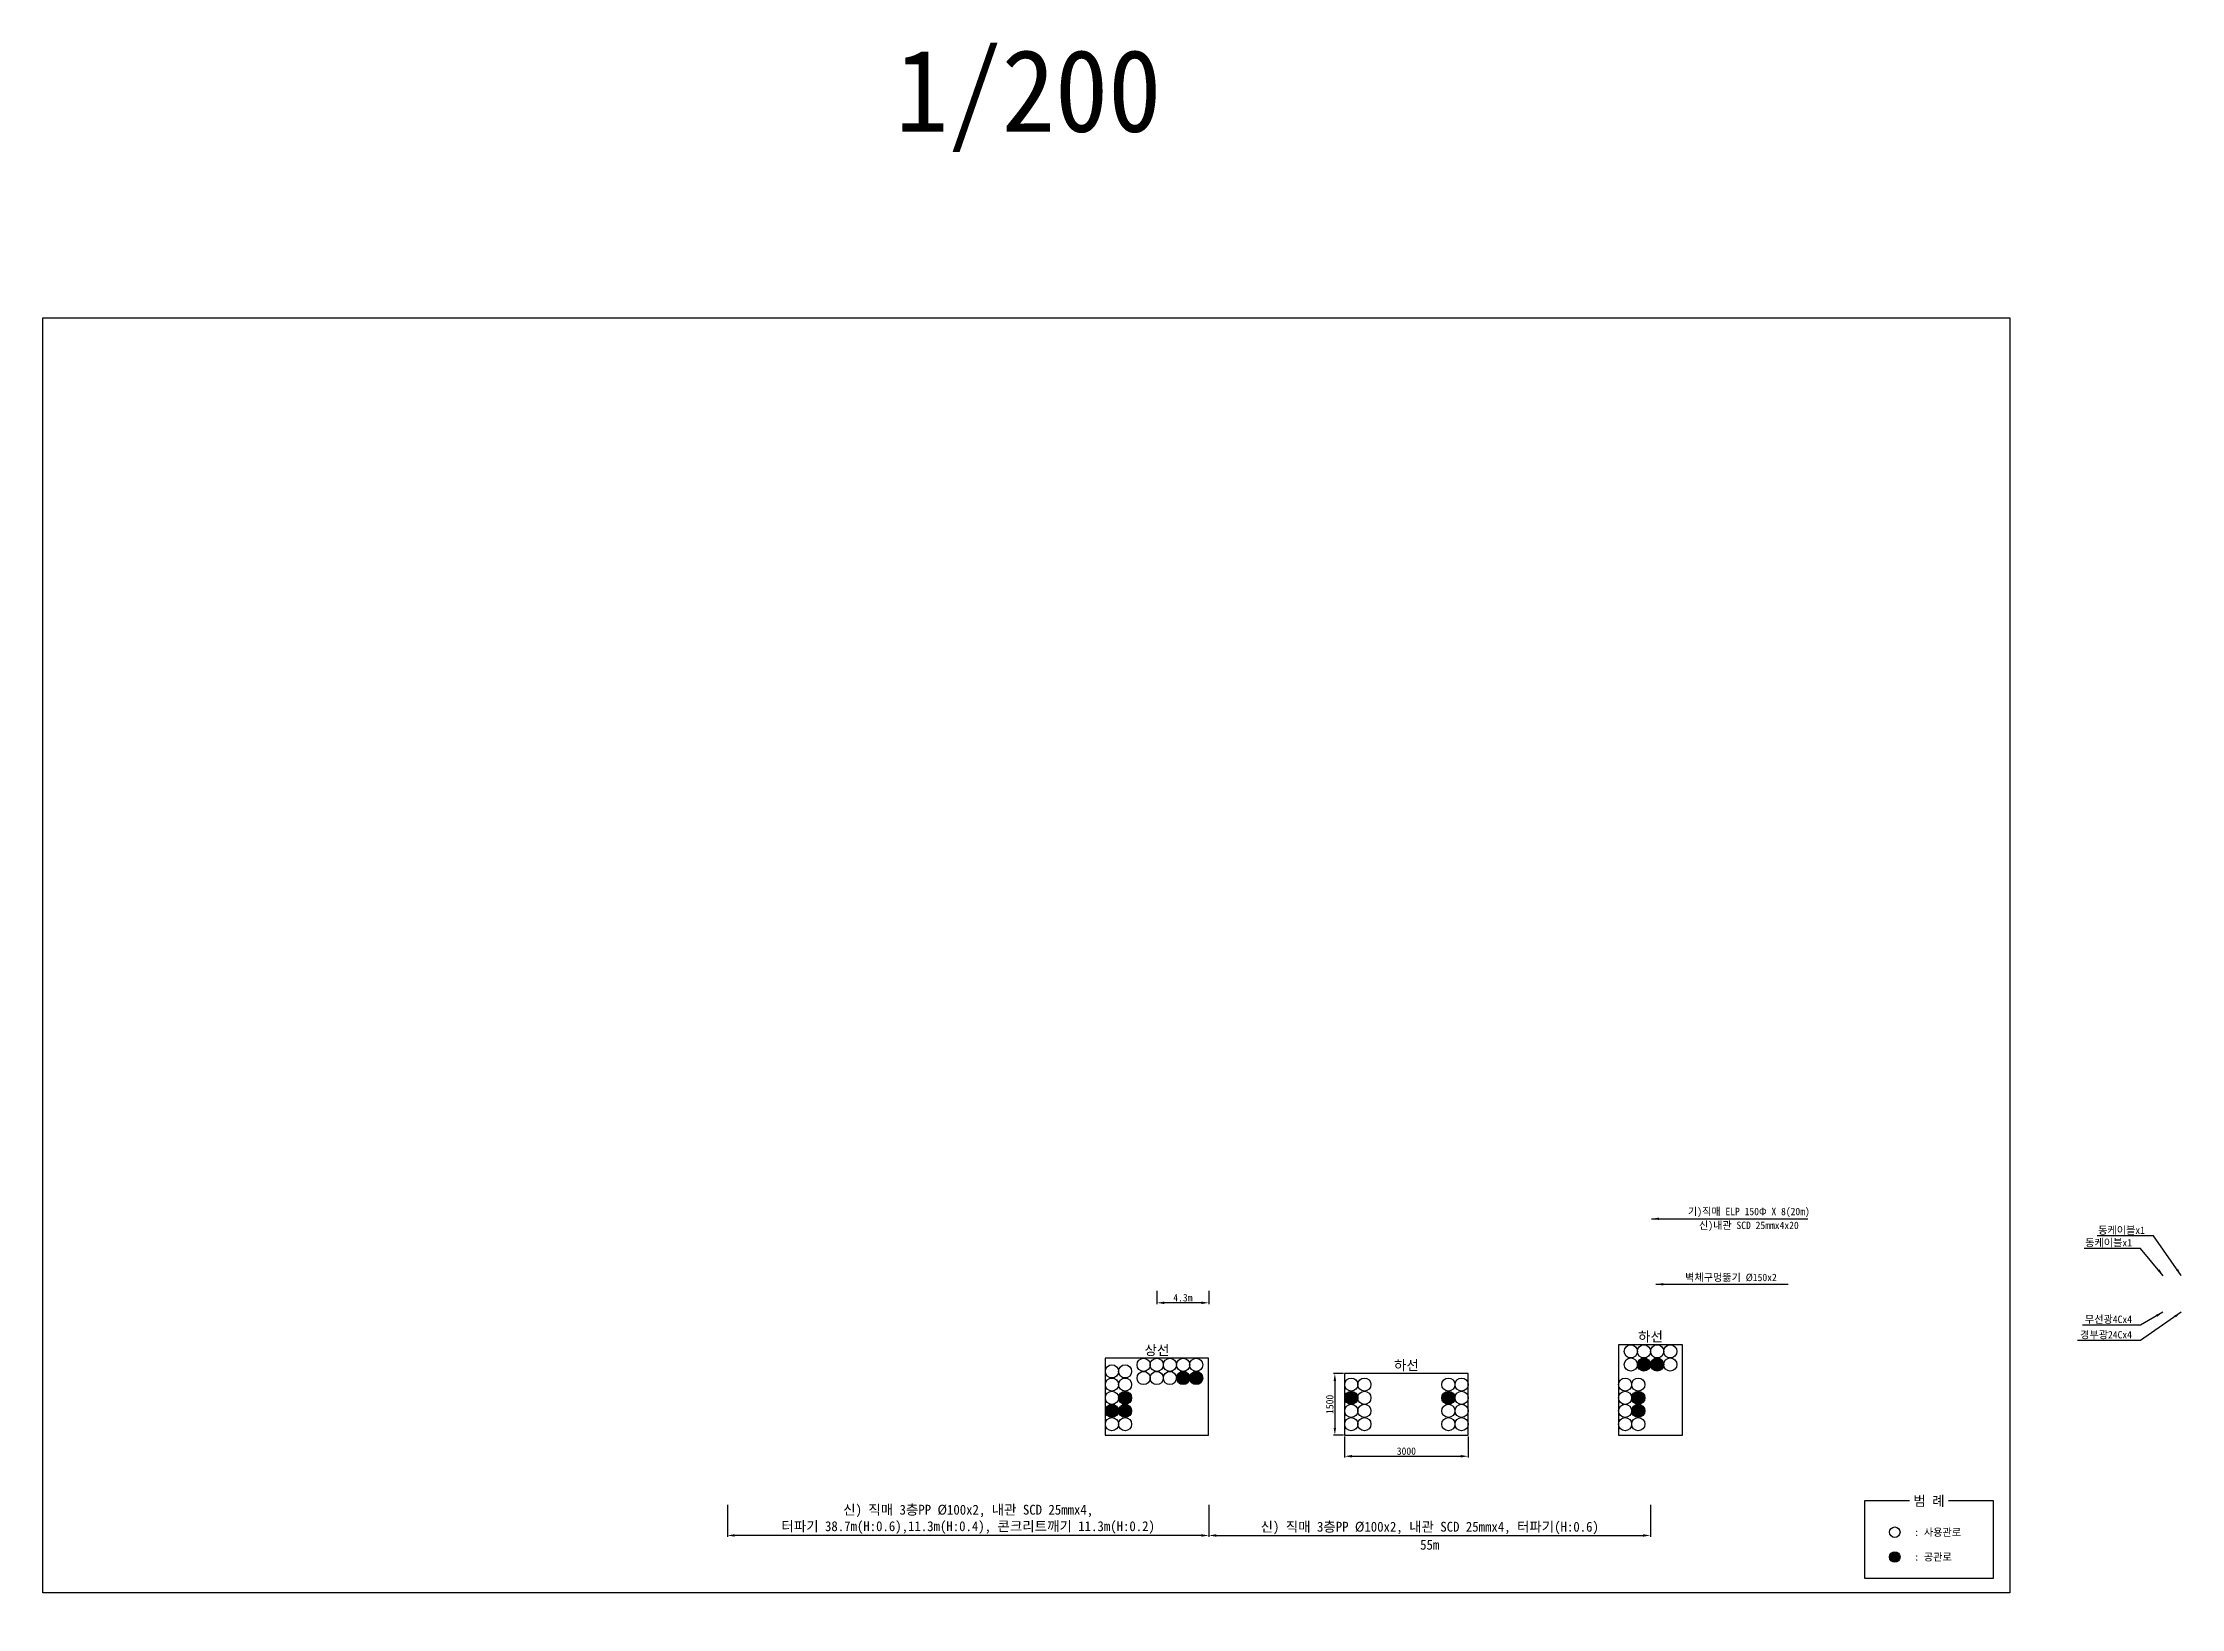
# Model space of a CAD drawing. Header units: millimetres. Extents: x -221 to 210, y -36 to 126.
# Drawn here: x -221.2 to -48.1, y -5.2 to 121.5 of the extents above; entities that cross this region are included whole.
import ezdxf
from ezdxf.enums import TextEntityAlignment as Align

# ---------------------------------------------------------------- set-up
doc = ezdxf.new("R2010")
doc.units = ezdxf.units.MM
doc.layers.add('TX-PAPR', color=2, linetype='Continuous', plot=False)
for name, color, linetype in [('TZ-DIMS', 1, 'Continuous'), ('TZ-LEAL', 1, 'Continuous'), ('TZ-LEAT', 3, 'Continuous'), ('TZ-LINE', 7, 'Continuous'), ('TZ-TEX2', 3, 'Continuous'), ('TZ-TEXT', 6, 'Continuous')]:
    doc.layers.add(name, color=color, linetype=linetype)
doc.styles.get("Standard").update_dxf_attribs({"font": 'GulimChe.ttf'})
doc.dimstyles.new('D200', dxfattribs={"dimscale": 0.2, "dimtxt": 3, "dimasz": 3, "dimexe": 0.5, "dimexo": 0.5, "dimgap": 0.5, "dimtad": 1, "dimdec": 0, "dimzin": 1, "dimdsep": 46, "dimlunit": 6, "dimtxsty": 'Standard', "dimcen": 1, "dimclrd": 1, "dimclre": 1, "dimclrt": 3, "dimadec": 0, "dimazin": 0, "dimtfac": 1, "dimtdec": 0, "dimtix": 1, "dimtmove": 2, "dimatfit": 3, "dimfxl": 0, "dimtvp": 2, "dimlwd": -1, "dimlwe": -1, "dimarcsym": 0})

msp = doc.modelspace()

# ---------------------------------------------------------------- texts
at = {"layer": 'TZ-DIMS', "char_height": 0.6, "attachment_point": 9}
for s, insert in [('동케이블x1', (-52.13, 24.06, 0)), ('동케이블x1', (-51.08, 25.07, 0)), ('경부광24Cx4', (-52.13, 16.61, 0)), ('무선광4Cx4', (-52.13, 17.86, 0))]:
    msp.add_mtext(s, dxfattribs=dict(at, insert=insert))
at = {"layer": 'TZ-LEAT'}
msp.add_text('기)직매 ELP 150Φ X 8(20m)', height=0.6, dxfattribs=at).set_placement((-83.14, 26.92, 0.31), align=Align.MIDDLE)
at = {"layer": 'TZ-TEX2'}
for s, height, p in [('1/200', 6.667, (-141.46, 117.13)), ('하선', 0.8, (-91.1, 16.83, 0.31)), ('상선', 0.8, (-131.05, 15.74, 0.31)), ('하선', 0.8, (-110.86, 14.51, 0.31)), ('범 례', 0.8, (-68.56, 3.53, 0.31))]:
    msp.add_text(s, height=height, dxfattribs=at).set_placement(p, align=Align.MIDDLE)
for s, p in [(': 사용관로', (-69.75, 0.99, 0.31)), (': 공관로', (-69.75, -1.01, 0.31))]:
    msp.add_text(s, height=0.6, dxfattribs=at).set_placement(p, align=Align.MIDDLE_LEFT)
at = {"layer": 'TZ-TEXT'}
msp.add_text('신)내관 SCD 25mmx4x20', height=0.6, rotation=359.9482, dxfattribs=at).set_placement((-83.14, 25.8, 0.31), align=Align.MIDDLE)
msp.add_text('벽체구멍뚫기 Ø150x2', height=0.6, rotation=359.9482, dxfattribs=at).set_placement((-88.3, 21.62, 0.31), align=Align.MIDDLE_LEFT)
at = {"layer": 'TZ-TEXT', "ltscale": 2, "insert": (-108.97, -0.03, 0.31), "char_height": 0.8, "attachment_point": 5}
msp.add_mtext('55m', dxfattribs=at)

# ---------------------------------------------------------------- blocks, each defined once
blk = doc.blocks.new('*D7')
at = {"layer": 'DEFPOINTS', "color": 0, "ltscale": 2}
for p in [(-115.86, 13.84), (-116.65, 8.84), (-115.86, 8.84)]:
    blk.add_point(p, dxfattribs=at)
at = {"layer": 'TZ-DIMS', "color": 1, "ltscale": 2}
for p, q in [((-115.96, 13.84), (-116.75, 13.84)), ((-116.65, 13.24), (-116.65, 9.44)), ((-115.96, 8.84), (-116.75, 8.84))]:
    blk.add_line(p, q, dxfattribs=at)
for points in [[(-116.75, 13.24), (-116.55, 13.24), (-116.65, 13.84)], [(-116.75, 9.44), (-116.55, 9.44), (-116.65, 8.84)]]:
    blk.add_solid(points, dxfattribs=at)
at = {"layer": 'TZ-DIMS', "color": 3, "ltscale": 2, "insert": (-117.06, 11.34), "char_height": 0.6, "attachment_point": 5, "rotation": 90}
blk.add_mtext('1500', dxfattribs=at)
blk = doc.blocks.new('*D8')
at = {"layer": 'DEFPOINTS', "color": 0, "ltscale": 2}
for p in [(-115.86, 8.84), (-105.86, 8.84), (-105.86, 7.14)]:
    blk.add_point(p, dxfattribs=at)
at = {"layer": 'TZ-DIMS', "color": 1, "ltscale": 2}
for p, q in [((-115.86, 8.74), (-115.86, 7.04)), ((-105.86, 8.74), (-105.86, 7.04)), ((-115.26, 7.14), (-106.46, 7.14))]:
    blk.add_line(p, q, dxfattribs=at)
for points in [[(-115.26, 7.24), (-115.26, 7.04), (-115.86, 7.14)], [(-106.46, 7.24), (-106.46, 7.04), (-105.86, 7.14)]]:
    blk.add_solid(points, dxfattribs=at)
at = {"layer": 'TZ-DIMS', "color": 3, "ltscale": 2, "insert": (-110.86, 7.55), "char_height": 0.6, "attachment_point": 5}
blk.add_mtext('3000', dxfattribs=at)
blk = doc.blocks.new('*D4')
at = {"layer": 'DEFPOINTS', "color": 0, "ltscale": 2}
for p in [(-131.05, 20.63), (-131.05, 19.56), (-126.85, 20.63)]:
    blk.add_point(p, dxfattribs=at)
at = {"layer": 'TZ-DIMS', "color": 1, "ltscale": 2}
for p, q in [((-131.05, 20.53), (-131.05, 19.46)), ((-127.45, 19.56), (-130.45, 19.56)), ((-126.85, 20.53), (-126.85, 19.46))]:
    blk.add_line(p, q, dxfattribs=at)
for points in [[(-130.45, 19.66), (-130.45, 19.46), (-131.05, 19.56)], [(-127.45, 19.66), (-127.45, 19.46), (-126.85, 19.56)]]:
    blk.add_solid(points, dxfattribs=at)
at = {"layer": 'TZ-DIMS', "color": 3, "ltscale": 2, "insert": (-128.95, 19.97), "char_height": 0.6, "width": 0.3945, "attachment_point": 5}
blk.add_mtext('4.3m', dxfattribs=at)
blk = doc.blocks.new('*D5')
at = {"layer": 'DEFPOINTS', "color": 0, "ltscale": 2}
for p in [(-126.85, 3.31), (-91.1, 3.31), (-91.1, 0.73)]:
    blk.add_point(p, dxfattribs=at)
at = {"layer": 'TZ-TEXT', "color": 1, "ltscale": 2}
for p, q in [((-126.85, 3.21), (-126.85, 0.63)), ((-91.1, 3.21), (-91.1, 0.63)), ((-126.25, 0.73), (-91.7, 0.73))]:
    blk.add_line(p, q, dxfattribs=at)
for points in [[(-126.25, 0.83), (-126.25, 0.63), (-126.85, 0.73)], [(-91.7, 0.83), (-91.7, 0.63), (-91.1, 0.73)]]:
    blk.add_solid(points, dxfattribs=at)
at = {"layer": 'TZ-TEXT', "color": 3, "ltscale": 2, "insert": (-108.97, 1.33), "char_height": 0.8, "attachment_point": 5}
blk.add_mtext('{\\C6;신) 직매 3층PP Ø100x2, 내관 SCD 25mmx4, 터파기(H:0.6)}', dxfattribs=at)
blk = doc.blocks.new('*D6')
at = {"layer": 'DEFPOINTS', "color": 0, "ltscale": 2}
for p in [(-165.82, 3.31), (-126.85, 3.31), (-165.82, 0.73)]:
    blk.add_point(p, dxfattribs=at)
at = {"layer": 'TZ-TEXT', "color": 1, "ltscale": 2}
for p, q in [((-165.82, 3.21), (-165.82, 0.63)), ((-126.85, 3.21), (-126.85, 0.63)), ((-127.45, 0.73), (-165.22, 0.73))]:
    blk.add_line(p, q, dxfattribs=at)
for points in [[(-165.22, 0.83), (-165.22, 0.63), (-165.82, 0.73)], [(-127.45, 0.83), (-127.45, 0.63), (-126.85, 0.73)]]:
    blk.add_solid(points, dxfattribs=at)
at = {"layer": 'TZ-TEXT', "color": 3, "ltscale": 2, "insert": (-146.33, 2.04), "char_height": 0.8, "attachment_point": 5}
blk.add_mtext('{\\C6;신) 직매 3층PP Ø100x2, 내관 SCD 25mmx4,\\P터파기 38.7m(H:0.6),11.3m(H:0.4), 콘크리트깨기 11.3m(H:0.2)}', dxfattribs=at)

# ---------------------------------------------------------------- dimensions: what is measured, and where the dimension line sits
at = {"layer": 'TZ-DIMS', "ltscale": 2}
for base, p1, p2, text, picture, middle in [((-131.05, 19.56, 0.31), (-126.85, 20.63, 0.31), (-131.05, 20.63, 0.31), '<>.3m', '*D4', (-128.95, 19.97, 0.31)), ((-105.86, 7.14, 0.31), (-115.86, 8.84, 0.31), (-105.86, 8.84, 0.31), '3000', '*D8', (-110.86, 7.55, 0.31))]:
    dim = msp.add_linear_dim(base=base, p1=p1, p2=p2, text=text, dimstyle='D200', dxfattribs=at)
    dim.commit()
    dim.dimension.update_dxf_attribs({"geometry": picture, "text_midpoint": middle})
dim = msp.add_linear_dim(base=(-116.65, 8.84, 0.46), p1=(-115.86, 13.84, 0.46), p2=(-115.86, 8.84, 0.46), angle=90, text='1500', dimstyle='D200', dxfattribs=at)
dim.commit()
dim.dimension.update_dxf_attribs({"geometry": '*D7', "text_midpoint": (-117.06, 11.34, 0.46)})
at = {"layer": 'TZ-TEXT', "ltscale": 2}
for base, p2, text, picture, middle in [((-165.82, 0.73, 0.31), (-165.82, 3.31, 0.31), '{\\C6;신) 직매 3층PP Ø100x2, 내관 SCD 25mmx4,\\P터파기 38.7m(H:0.6),11.3m(H:0.4), 콘크리트깨기 11.3m(H:0.2)}', '*D6', (-146.33, 2.04, 0.31)), ((-91.1, 0.73, 0.31), (-91.1, 3.31, 0.31), '{\\C6;신) 직매 3층PP Ø100x2, 내관 SCD 25mmx4, 터파기(H:0.6)}', '*D5', (-108.97, 1.33, 0.31))]:
    dim = msp.add_linear_dim(base=base, p1=(-126.85, 3.31, 0.31), p2=p2, text=text, dimstyle='D200', override={"dimtxt": 4}, dxfattribs=at)
    dim.commit()
    dim.dimension.update_dxf_attribs({"geometry": picture, "text_midpoint": middle})

# ---------------------------------------------------------------- hatches: boundary and pattern name
at = {"layer": 'TZ-LINE', "ltscale": 2}
h = msp.add_hatch(color=256, dxfattribs=at)
h.dxf.hatch_style = 1
h.paths.add_polyline_path([(-129.47, 13.47, 1), (-128.4, 13.47, 1)])
h = msp.add_hatch(color=256, dxfattribs=at)
h.dxf.hatch_style = 1
h.paths.add_polyline_path([(-128.4, 13.47, 1), (-127.33, 13.47, 1)])
h = msp.add_hatch(color=256, dxfattribs=at)
h.dxf.hatch_style = 1
h.paths.add_polyline_path([(-92.16, 14.56, 1), (-91.1, 14.56, 1)])
h = msp.add_hatch(color=256, dxfattribs=at)
h.dxf.hatch_style = 1
h.paths.add_polyline_path([(-91.1, 14.56, 1), (-90.03, 14.56, 1)])
h = msp.add_hatch(color=256, dxfattribs=at)
h.dxf.hatch_style = 1
h.paths.add_polyline_path([(-134.16, 11.87, 1), (-133.09, 11.87, 1)])
h = msp.add_hatch(color=256, dxfattribs=at)
h.dxf.hatch_style = 1
h.paths.add_polyline_path([(-115.86, 11.87, 1), (-114.79, 11.87, 1)])
h = msp.add_hatch(color=256, dxfattribs=at)
h.dxf.hatch_style = 1
h.paths.add_polyline_path([(-107.99, 11.87, 1), (-106.92, 11.87, 1)])
h = msp.add_hatch(color=256, dxfattribs=at)
h.dxf.hatch_style = 1
h.paths.add_polyline_path([(-92.62, 11.87, 1), (-91.56, 11.87, 1)])
h = msp.add_hatch(color=256, dxfattribs=at)
h.dxf.hatch_style = 1
h.paths.add_polyline_path([(-135.23, 10.81, 1), (-134.16, 10.81, 1)])
h = msp.add_hatch(color=256, dxfattribs=at)
h.dxf.hatch_style = 1
h.paths.add_polyline_path([(-134.16, 10.81, 1), (-133.09, 10.81, 1)])
h = msp.add_hatch(color=256, dxfattribs=at)
h.dxf.hatch_style = 1
h.paths.add_polyline_path([(-92.62, 10.81, 1), (-91.56, 10.81, 1)])
h = msp.add_hatch(color=256, dxfattribs=at)
h.dxf.hatch_style = 1
h.paths.add_polyline_path([(-71.76, -1.01, 1), (-70.9, -1.01, 1)])

# ---------------------------------------------------------------- linework, layer by layer
at = {"layer": 'TX-PAPR'}
msp.add_lwpolyline([(-221.23, 99.28), (-62.03, 99.28), (-62.03, -3.92), (-221.23, -3.92)], close=True, dxfattribs=at)
at = {"layer": 'TZ-LINE', "ltscale": 2, "elevation": 0.31}
for points in [[(-93.69, 8.84), (-88.5, 8.84), (-88.5, 16.16), (-93.69, 16.16)], [(-135.23, 8.84), (-126.87, 8.84), (-126.87, 15.07), (-135.23, 15.07)], [(-115.86, 8.84), (-105.86, 8.84), (-105.86, 13.84), (-115.86, 13.84)]]:
    msp.add_lwpolyline(points, close=True, dxfattribs=at)
msp.add_lwpolyline([(-70.14, 3.53), (-73.77, 3.53), (-73.77, -2.74), (-63.35, -2.74), (-63.35, 3.53), (-66.98, 3.53)], dxfattribs=at)
at = {"layer": 'TZ-LINE', "ltscale": 2}
for centre, radius in [((-92.7, 15.63, 0.31), 0.533), ((-91.63, 15.63, 0.31), 0.533), ((-90.56, 15.63, 0.31), 0.533), ((-89.5, 15.63, 0.31), 0.533), ((-134.69, 14.01, 0.31), 0.533), ((-133.63, 14.01, 0.31), 0.533), ((-132.13, 14.54, 0.31), 0.533), ((-132.13, 13.47, 0.31), 0.533), ((-131.07, 14.54, 0.31), 0.533), ((-131.07, 13.47, 0.31), 0.533), ((-130, 14.54, 0.31), 0.533), ((-130, 13.47, 0.31), 0.533), ((-128.93, 14.54, 0.31), 0.533), ((-128.93, 13.47, 0.31), 0.533), ((-127.87, 14.54, 0.31), 0.533), ((-127.87, 13.47, 0.31), 0.533), ((-92.7, 14.56, 0.31), 0.533), ((-91.63, 14.56, 0.31), 0.533), ((-90.56, 14.56, 0.31), 0.533), ((-89.5, 14.56, 0.31), 0.533), ((-134.69, 12.94, 0.31), 0.533), ((-134.69, 11.87, 0.31), 0.533), ((-133.63, 12.94, 0.31), 0.533), ((-133.63, 11.87, 0.31), 0.533), ((-115.32, 12.94, 0.31), 0.533), ((-115.32, 11.87, 0.31), 0.533), ((-114.26, 12.94, 0.31), 0.533), ((-114.26, 11.87, 0.31), 0.533), ((-107.46, 12.94, 0.31), 0.533), ((-107.46, 11.87, 0.31), 0.533), ((-106.39, 12.94, 0.31), 0.533), ((-106.39, 11.87, 0.31), 0.533), ((-93.16, 12.94, 0.31), 0.533), ((-93.16, 11.87, 0.31), 0.533), ((-92.09, 12.94, 0.31), 0.533), ((-92.09, 11.87, 0.31), 0.533), ((-134.69, 10.81, 0.31), 0.533), ((-133.63, 10.81, 0.31), 0.533), ((-115.32, 10.81, 0.31), 0.533), ((-114.26, 10.81, 0.31), 0.533), ((-107.46, 10.81, 0.31), 0.533), ((-106.39, 10.81, 0.31), 0.533), ((-93.16, 10.81, 0.31), 0.533), ((-92.09, 10.81, 0.31), 0.533), ((-134.69, 9.74, 0.31), 0.533), ((-133.63, 9.74, 0.31), 0.533), ((-115.32, 9.74, 0.31), 0.533), ((-114.26, 9.74, 0.31), 0.533), ((-107.46, 9.74, 0.31), 0.533), ((-106.39, 9.74, 0.31), 0.533), ((-93.16, 9.74, 0.31), 0.533), ((-92.09, 9.74, 0.31), 0.533), ((-71.33, 0.99, 0.31), 0.427), ((-71.33, -1.01, 0.31), 0.427)]:
    msp.add_circle(centre, radius, dxfattribs=at)

msp.set_redraw_order([(e.dxf.handle, doc.entitydb.next_handle()) for e in msp.query("TEXT MTEXT ATTDEF DIMENSION ARC_DIMENSION")])  # texts and dimensions are drawn at this point

# ---------------------------------------------------------------- leaders
at = {"layer": 'TZ-DIMS', "annotation_type": 0, "has_hookline": 1, "hookline_direction": 1}
for points, text_width in [([(-48.14, 21.76, 0), (-50.39, 24.97, 0), (-50.98, 24.97, 0)], 3.88), ([(-49.6, 21.75, 0), (-51.44, 23.96, 0), (-52.03, 23.96, 0)], 3.88), ([(-48.14, 18.81, 0), (-51.44, 16.51, 0), (-52.03, 16.51, 0)], 4.41), ([(-49.62, 18.81, 0), (-51.44, 17.76, 0), (-52.03, 17.76, 0)], 4.01)]:
    msp.add_leader(points, dimstyle='D200', dxfattribs=dict(at, text_width=text_width))
at = {"layer": 'TZ-LEAL'}
for points in [[(-91.02, 26.36, 0.31), (-78.38, 26.36)], [(-90.67, 21.06, 0.31), (-79.95, 21.06, 0)]]:
    msp.add_leader(points, dimstyle='D200', dxfattribs=at)

doc.saveas('drawing.dxf')
